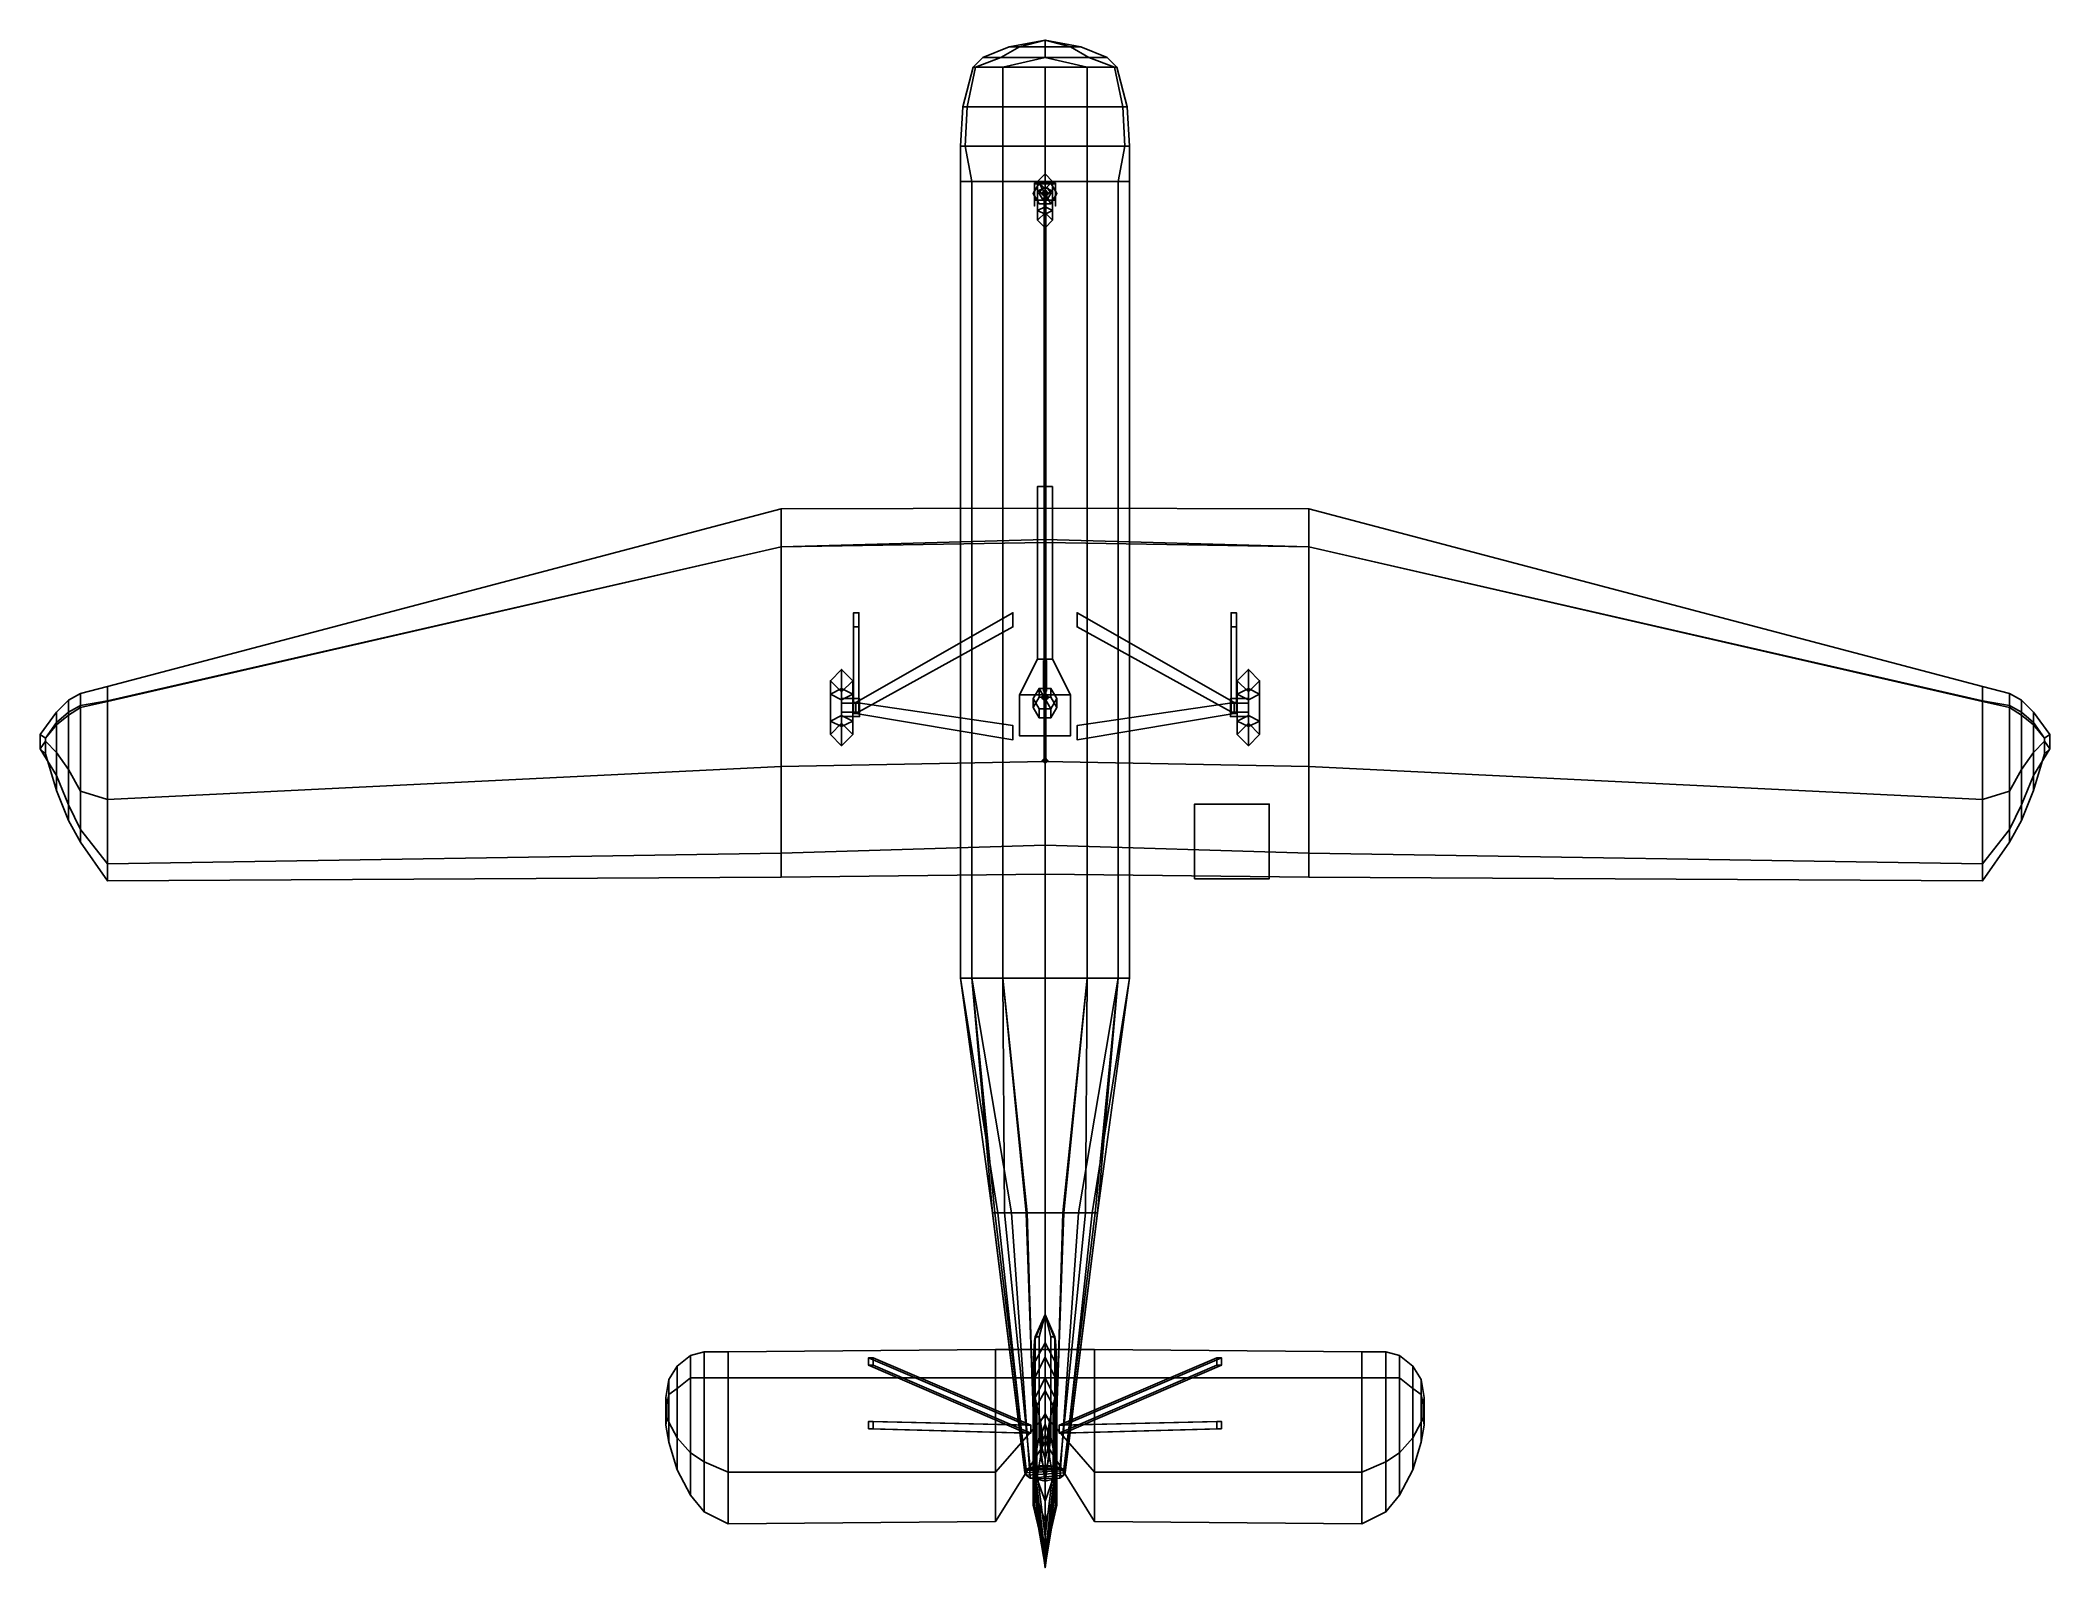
# Model space of a CAD drawing. Header units: millimetres. Extents: x -13.4 to 13.4, y -10.2 to 10.2.
import ezdxf

# ---------------------------------------------------------------- set-up
doc = ezdxf.new("R2010")
doc.units = ezdxf.units.MM
for name, color, linetype in [('wheels', 2, 'Continuous'), ('wing1', 5, 'Continuous'), ('wing2', 1, 'Continuous')]:
    doc.layers.add(name, color=color, linetype=linetype)

msp = doc.modelspace()

# ---------------------------------------------------------------- linework, layer by layer
for points in [[(0, 10.22, 1.79), (-0.48, 10.13, 1.83), (-0.339, 10.13, 1.9), (0, 10.22, 1.79)], [(0, 10.22, 1.79), (-0.339, 10.13, 1.67), (-0.48, 10.13, 1.83), (0, 10.22, 1.79)], [(0, 10.22, 1.79), (-0.339, 10.13, 1.9), (0, 10.13, 2.02), (0, 10.22, 1.79)], [(0, 10.22, 1.79), (0, 10.13, 1.56), (-0.339, 10.13, 1.67), (0, 10.22, 1.79)], [(0, 10.22, 1.79), (0, 10.13, 2.02), (0.339, 10.13, 1.9), (0, 10.22, 1.79)], [(0, 10.22, 1.79), (0.339, 10.13, 1.9), (0.48, 10.13, 1.83), (0, 10.22, 1.79)], [(0, 10.22, 1.79), (0.48, 10.13, 1.83), (0.339, 10.13, 1.67), (0, 10.22, 1.79)], [(0, 10.22, 1.79), (0.339, 10.13, 1.67), (0, 10.13, 1.56), (0, 10.22, 1.79)], [(-0.831, 9.99, 1.86), (-0.96, 9.86, 1.88), (-0.93, 9.86, 2.19), (-0.59, 9.99, 1.94)], [(-0.59, 9.99, 1.79), (-0.93, 9.86, 1.82), (-0.96, 9.86, 1.88), (-0.831, 9.99, 1.86)], [(-0.59, 9.99, 1.94), (-0.93, 9.86, 2.19), (-0.565, 9.86, 2.38), (0, 9.99, 2.21)], [(0, 9.99, 1.48), (-0.565, 9.86, 1.42), (-0.93, 9.86, 1.82), (-0.59, 9.99, 1.79)], [(-0.48, 10.13, 1.83), (-0.831, 9.99, 1.86), (-0.59, 9.99, 1.94), (-0.339, 10.13, 1.9)], [(-0.339, 10.13, 1.67), (-0.59, 9.99, 1.79), (-0.831, 9.99, 1.86), (-0.48, 10.13, 1.83)], [(-0.339, 10.13, 1.9), (-0.59, 9.99, 1.94), (0, 9.99, 2.21), (0, 10.13, 2.02)], [(0, 10.13, 1.56), (0, 9.99, 1.48), (-0.59, 9.99, 1.79), (-0.339, 10.13, 1.67)], [(-0.565, 9.86, 2.38), (0, 9.86, 2.42), (0.565, 9.86, 2.38), (0, 9.99, 2.21)], [(0.565, 9.86, 1.42), (0, 9.86, 1.4), (-0.565, 9.86, 1.42), (0, 9.99, 1.48)], [(0, 10.13, 2.02), (0, 9.99, 2.21), (0.588, 9.99, 1.94), (0.339, 10.13, 1.9)], [(0.339, 10.13, 1.67), (0.588, 9.99, 1.79), (0, 9.99, 1.48), (0, 10.13, 1.56)], [(0, 9.99, 2.21), (0.565, 9.86, 2.38), (0.93, 9.86, 2.19), (0.588, 9.99, 1.94)], [(0.588, 9.99, 1.79), (0.93, 9.86, 1.82), (0.565, 9.86, 1.42), (0, 9.99, 1.48)], [(0.339, 10.13, 1.9), (0.588, 9.99, 1.94), (0.831, 9.99, 1.86), (0.48, 10.13, 1.83)], [(0.48, 10.13, 1.83), (0.831, 9.99, 1.86), (0.588, 9.99, 1.79), (0.339, 10.13, 1.67)], [(0.588, 9.99, 1.94), (0.93, 9.86, 2.19), (0.96, 9.86, 1.88), (0.831, 9.99, 1.86)], [(0.831, 9.99, 1.86), (0.96, 9.86, 1.88), (0.93, 9.86, 1.82), (0.588, 9.99, 1.79)], [(-0.93, 9.86, 2.19), (-0.96, 9.86, 1.88), (-1.1, 9.33, 2.1), (-1.04, 9.33, 2.65)], [(-0.96, 9.86, 1.88), (-0.93, 9.86, 1.82), (-1.04, 9.33, 1.67), (-1.1, 9.33, 2.1)], [(-0.93, 9.86, 1.82), (-0.565, 9.86, 1.42), (-0.565, 9.33, 1.19), (-1.04, 9.33, 1.67)], [(-0.565, 9.86, 2.38), (-0.93, 9.86, 2.19), (-1.04, 9.33, 2.65), (-0.565, 9.33, 3.03)], [(-0.565, 9.86, 1.42), (0, 9.86, 1.4), (0, 9.33, 1.17), (-0.565, 9.33, 1.19)], [(0, 9.86, 2.42), (-0.565, 9.86, 2.38), (-0.565, 9.33, 3.03), (0, 9.33, 3.1)], [(0, 9.86, 1.4), (0.565, 9.86, 1.42), (0.565, 9.33, 1.19), (0, 9.33, 1.17)], [(0.565, 9.86, 2.38), (0, 9.86, 2.42), (0, 9.33, 3.1), (0.565, 9.33, 3.03)], [(0.565, 9.86, 1.42), (0.93, 9.86, 1.82), (1.04, 9.33, 1.67), (0.565, 9.33, 1.19)], [(0.93, 9.86, 2.19), (0.565, 9.86, 2.38), (0.565, 9.33, 3.03), (1.04, 9.33, 2.65)], [(0.96, 9.86, 1.88), (0.93, 9.86, 2.19), (1.04, 9.33, 2.65), (1.1, 9.33, 2.1)], [(0.93, 9.86, 1.82), (0.96, 9.86, 1.88), (1.1, 9.33, 2.1), (1.04, 9.33, 1.67)], [(-1.04, 9.33, 2.65), (-1.1, 9.33, 2.1), (-1.13, 8.8, 2.1), (-1.07, 8.8, 2.665)], [(-1.1, 9.33, 2.1), (-1.04, 9.33, 1.67), (-1.07, 8.8, 1.535), (-1.13, 8.8, 2.1)], [(-1.04, 9.33, 1.67), (-0.565, 9.33, 1.19), (-0.565, 8.8, 1.07), (-1.07, 8.8, 1.535)], [(-0.565, 9.33, 3.03), (-1.04, 9.33, 2.65), (-1.07, 8.8, 2.665), (-0.565, 8.8, 3.079)], [(-0.565, 9.33, 1.19), (0, 9.33, 1.17), (0, 8.8, 1), (-0.565, 8.8, 1.07)], [(0, 9.33, 3.1), (-0.565, 9.33, 3.03), (-0.565, 8.8, 3.079), (0, 8.8, 3.23)], [(0, 9.33, 1.17), (0.565, 9.33, 1.19), (0.565, 8.8, 1.07), (0, 8.8, 1)], [(0.565, 9.33, 3.03), (0, 9.33, 3.1), (0, 8.8, 3.23), (0.565, 8.8, 3.079)], [(0.565, 9.33, 1.19), (1.04, 9.33, 1.67), (1.07, 8.8, 1.535), (0.565, 8.8, 1.07)], [(1.04, 9.33, 2.65), (0.565, 9.33, 3.03), (0.565, 8.8, 3.079), (1.07, 8.8, 2.665)], [(1.1, 9.33, 2.1), (1.04, 9.33, 2.65), (1.07, 8.8, 2.665), (1.13, 8.8, 2.1)], [(1.04, 9.33, 1.67), (1.1, 9.33, 2.1), (1.13, 8.8, 2.1), (1.07, 8.8, 1.535)], [(-1.13, 8.8, 2.1), (-1.07, 8.8, 1.535), (-0.979, 8.33, 1.535), (-1.13, 8.33, 2.1)], [(-1.07, 8.8, 2.665), (-1.13, 8.8, 2.1), (-1.13, 8.33, 2.1), (-0.979, 8.33, 2.665)], [(-1.07, 8.8, 1.535), (-0.565, 8.8, 1.07), (-0.565, 8.33, 1.121), (-0.979, 8.33, 1.535)], [(-0.565, 8.8, 3.079), (-1.07, 8.8, 2.665), (-0.979, 8.33, 2.665), (-0.565, 8.33, 3.079)], [(-0.565, 8.8, 1.07), (0, 8.8, 1), (0, 8.33, 0.97), (-0.565, 8.33, 1.121)], [(0, 8.8, 3.23), (-0.565, 8.8, 3.079), (-0.565, 8.33, 3.079), (0, 8.33, 3.23)], [(0, 8.8, 1), (0.565, 8.8, 1.07), (0.565, 8.33, 1.121), (0, 8.33, 0.97)], [(0.565, 8.8, 3.079), (0, 8.8, 3.23), (0, 8.33, 3.23), (0.565, 8.33, 3.079)], [(0.565, 8.8, 1.07), (1.07, 8.8, 1.535), (0.979, 8.33, 1.535), (0.565, 8.33, 1.121)], [(1.07, 8.8, 2.665), (0.565, 8.8, 3.079), (0.565, 8.33, 3.079), (0.979, 8.33, 2.665)], [(1.07, 8.8, 1.535), (1.13, 8.8, 2.1), (1.13, 8.33, 2.1), (0.979, 8.33, 1.535)], [(1.13, 8.8, 2.1), (1.07, 8.8, 2.665), (0.979, 8.33, 2.665), (1.13, 8.33, 2.1)], [(-0.979, 8.33, 2.665), (-1.13, 8.33, 2.1), (-1.13, -2.33, 2.1), (-0.979, -2.33, 2.665)], [(-1.13, 8.33, 2.1), (-0.979, 8.33, 1.535), (-0.979, -2.33, 1.535), (-1.13, -2.33, 2.1)], [(-0.565, 8.33, 3.079), (-0.979, 8.33, 2.665), (-0.979, -2.33, 2.665), (-0.565, -2.33, 3.079)], [(-0.979, 8.33, 1.535), (-0.565, 8.33, 1.121), (-0.565, -2.33, 1.121), (-0.979, -2.33, 1.535)], [(0, 8.33, 3.23), (-0.565, 8.33, 3.079), (-0.565, -2.33, 3.079), (0, -2.33, 3.23)], [(-0.565, 8.33, 1.121), (0, 8.33, 0.97), (0, -2.33, 0.97), (-0.565, -2.33, 1.121)], [(-0.08, 8.309, 0.86), (-0.16, 8.17, 0.86), (-0.16, 8.17, 1.02), (-0.08, 8.309, 1)], [(-0.08, 8.309, 0.86), (0.08, 8.031, 0.86), (-0.08, 8.031, 0.86), (-0.16, 8.17, 0.86)], [(-0.16, 8.17, 0.86), (-0.08, 8.031, 0.86), (-0.08, 8.031, 1), (-0.16, 8.17, 1.02)], [(-0.14, 8.15, 0.201), (-0.14, 8.31, 0.57), (-0.14, 8.08, 0.57), (-0.14, 8, 0.201)], [(-0.14, 8.31, 0.57), (-0.14, 8.08, 0.57), (-0.14, 8.08, 0.72), (-0.14, 8.3, 0.72)], [(0.14, 8.3, 0.72), (0.14, 8.31, 0.57), (-0.14, 8.31, 0.57), (-0.14, 8.3, 0.72)], [(0.14, 8.31, 0.57), (0.14, 8.08, 0.57), (-0.14, 8.08, 0.57), (-0.14, 8.31, 0.57)], [(-0.14, 8.3, 0.72), (-0.14, 8.08, 0.72), (0.14, 8.08, 0.72), (0.14, 8.3, 0.72)], [(-0.14, 8.08, 0.72), (-0.14, 8.08, 0.57), (0.14, 8.08, 0.57), (0.14, 8.08, 0.72)], [(0.08, 8.309, 0.86), (-0.08, 8.309, 0.86), (-0.08, 8.309, 1), (0.08, 8.309, 1)], [(0.08, 8.309, 0.86), (0.16, 8.17, 0.86), (0.08, 8.031, 0.86), (-0.08, 8.309, 0.86)], [(-0.04, 8.239, 0.72), (-0.08, 8.17, 0.72), (-0.08, 8.17, 0.86), (-0.04, 8.239, 0.86)], [(-0.08, 8.17, 0.72), (-0.04, 8.101, 0.72), (-0.04, 8.101, 0.86), (-0.08, 8.17, 0.86)], [(0, 8.22, 3.21), (-0.05, 8.17, 3.21), (-0.03, 8.17, 3.75), (0, 8.2, 3.75)], [(-0.05, 8.17, 3.21), (0, 8.12, 3.21), (0, 8.14, 3.75), (-0.03, 8.17, 3.75)], [(0.04, 8.239, 0.72), (-0.04, 8.239, 0.72), (-0.04, 8.239, 0.86), (0.04, 8.239, 0.86)], [(-0.04, 8.101, 0.72), (0.04, 8.101, 0.72), (0.04, 8.101, 0.86), (-0.04, 8.101, 0.86)], [(0, 8.2, 3.75), (-0.03, 8.17, 3.75), (0, 8.14, 3.75), (0.03, 8.17, 3.75)], [(0, 8.17, 3.65), (-0.01, 8.17, 3.64), (-0.01, 0.58, 3.78), (0, 0.58, 3.79)], [(-0.01, 8.17, 3.64), (0, 8.17, 3.63), (0, 0.58, 3.77), (-0.01, 0.58, 3.78)], [(0.565, 8.33, 3.079), (0, 8.33, 3.23), (0, -2.33, 3.23), (0.565, -2.33, 3.079)], [(0, 8.33, 0.97), (0.565, 8.33, 1.121), (0.565, -2.33, 1.121), (0, -2.33, 0.97)], [(0.05, 8.17, 3.21), (0, 8.22, 3.21), (0, 8.2, 3.75), (0.03, 8.17, 3.75)], [(0, 8.12, 3.21), (0.05, 8.17, 3.21), (0.03, 8.17, 3.75), (0, 8.14, 3.75)], [(0.01, 8.17, 3.64), (0, 8.17, 3.65), (0, 0.58, 3.79), (0.01, 0.58, 3.78)], [(0, 8.17, 3.63), (0.01, 8.17, 3.64), (0.01, 0.58, 3.78), (0, 0.58, 3.77)], [(0.08, 8.17, 0.72), (0.04, 8.239, 0.72), (0.04, 8.239, 0.86), (0.08, 8.17, 0.86)], [(0.04, 8.101, 0.72), (0.08, 8.17, 0.72), (0.08, 8.17, 0.86), (0.04, 8.101, 0.86)], [(0.16, 8.17, 0.86), (0.08, 8.309, 0.86), (0.08, 8.309, 1), (0.16, 8.17, 1.02)], [(0.08, 8.031, 0.86), (0.16, 8.17, 0.86), (0.16, 8.17, 1.02), (0.08, 8.031, 1)], [(0.14, 8.15, 0.201), (0.14, 8.31, 0.57), (0.14, 8.08, 0.57), (0.14, 8, 0.201)], [(0.14, 8.08, 0.72), (0.14, 8.08, 0.57), (0.14, 8.31, 0.57), (0.14, 8.3, 0.72)], [(0.979, 8.33, 2.665), (0.565, 8.33, 3.079), (0.565, -2.33, 3.079), (0.979, -2.33, 2.665)], [(0.565, 8.33, 1.121), (0.979, 8.33, 1.535), (0.979, -2.33, 1.535), (0.565, -2.33, 1.121)], [(1.13, 8.33, 2.1), (0.979, 8.33, 2.665), (0.979, -2.33, 2.665), (1.13, -2.33, 2.1)], [(0.979, 8.33, 1.535), (1.13, 8.33, 2.1), (1.13, -2.33, 2.1), (0.979, -2.33, 1.535)], [(-0.08, 8.031, 0.86), (0.08, 8.031, 0.86), (0.08, 8.031, 1), (-0.08, 8.031, 1)], [(0.1, 4.25, 1.01), (0.1, 1.94, 0.32), (-0.1, 1.94, 0.32), (-0.1, 4.25, 1.01)], [(0.1, 1.94, 0.32), (0.34, 1.46, 0.32), (-0.34, 1.46, 0.32), (-0.1, 1.94, 0.32)], [(0, 1.53, 0.32), (-0.02, 1.51, 0.32), (-0.02, 1.92, 0.99), (0, 1.94, 0.99)], [(-0.02, 1.51, 0.32), (0, 1.49, 0.32), (0, 1.9, 0.99), (-0.02, 1.92, 0.99)], [(0.02, 1.51, 0.32), (0, 1.53, 0.32), (0, 1.94, 0.99), (0.02, 1.92, 0.99)], [(0, 1.49, 0.32), (0.02, 1.51, 0.32), (0.02, 1.92, 0.99), (0, 1.9, 0.99)], [(0.34, 1.46, 0.32), (0.34, 0.91, 0.32), (-0.34, 0.91, 0.32), (-0.34, 1.46, 0.32)], [(-0.08, 1.546, 0.544), (-0.16, 1.41, 0.52), (-0.16, 1.292, 1.19), (-0.08, 1.428, 1.214)], [(-0.08, 1.546, 0.544), (0.08, 1.274, 0.496), (-0.08, 1.274, 0.496), (-0.16, 1.41, 0.52)], [(-0.16, 1.41, 0.52), (-0.08, 1.274, 0.496), (-0.08, 1.155, 1.166), (-0.16, 1.292, 1.19)], [(0.08, 1.546, 0.544), (-0.08, 1.546, 0.544), (-0.08, 1.428, 1.214), (0.08, 1.428, 1.214)], [(0.08, 1.546, 0.544), (0.16, 1.41, 0.52), (0.08, 1.274, 0.496), (-0.08, 1.546, 0.544)], [(0, 1.48, 0.32), (-0.04, 1.44, 0.32), (-0.04, 1.41, 0.52), (0, 1.44, 0.53)], [(-0.04, 1.44, 0.32), (0, 1.4, 0.32), (0, 1.37, 0.52), (-0.04, 1.41, 0.52)], [(0.04, 1.44, 0.32), (0, 1.48, 0.32), (0, 1.44, 0.53), (0.04, 1.41, 0.52)], [(0, 1.4, 0.32), (0.04, 1.44, 0.32), (0.04, 1.41, 0.52), (0, 1.37, 0.52)], [(0.16, 1.41, 0.52), (0.08, 1.546, 0.544), (0.08, 1.428, 1.214), (0.16, 1.292, 1.19)], [(0.08, 1.274, 0.496), (0.16, 1.41, 0.52), (0.16, 1.292, 1.19), (0.08, 1.155, 1.166)], [(-0.08, 1.274, 0.496), (0.08, 1.274, 0.496), (0.08, 1.155, 1.166), (-0.08, 1.155, 1.166)], [(0, 0.62, 3.69), (-0.04, 0.58, 3.69), (-0.02, 0.58, 3.79), (0, 0.6, 3.79)], [(-0.04, 0.58, 3.69), (0, 0.54, 3.69), (0, 0.56, 3.79), (-0.02, 0.58, 3.79)], [(0, 0.6, 3.79), (-0.02, 0.58, 3.79), (0, 0.56, 3.79), (0.02, 0.58, 3.79)], [(0.04, 0.58, 3.69), (0, 0.62, 3.69), (0, 0.6, 3.79), (0.02, 0.58, 3.79)], [(0, 0.54, 3.69), (0.04, 0.58, 3.69), (0.02, 0.58, 3.79), (0, 0.56, 3.79)], [(3, 0, -4), (3, 0, -5), (2, 0, -5), (2, 0, -4)], [(3, 0, -5), (3, -1, -5), (2, -1, -5), (2, 0, -5)], [(2, 0, -5), (2, -1, -5), (2, -1, -4), (2, 0, -4)], [(2, 0, -4), (2, -1, -4), (3, -1, -4), (3, 0, -4)], [(3, -1, -4), (3, -1, -5), (3, 0, -5), (3, 0, -4)], [(2, -1, -4), (2, -1, -5), (3, -1, -5), (3, -1, -4)], [(-0.979, -2.33, 2.665), (-1.13, -2.33, 2.1), (-0.7, -5.47, 2.02), (-0.7, -5.47, 2.6)], [(-1.13, -2.33, 2.1), (-1.13, -2.33, 2.1), (-0.63, -5.47, 1.78), (-0.7, -5.47, 2.02)], [(-1.13, -2.33, 2.1), (-0.979, -2.33, 1.535), (-0.45, -5.47, 1.54), (-0.63, -5.47, 1.78)], [(-0.979, -2.33, 1.535), (-0.565, -2.33, 1.121), (-0.24, -5.47, 1.43), (-0.45, -5.47, 1.54)], [(-0.979, -2.33, 2.665), (-0.979, -2.33, 2.665), (-0.7, -5.47, 2.6), (-0.67, -5.47, 2.75)], [(-0.565, -2.33, 3.079), (-0.979, -2.33, 2.665), (-0.67, -5.47, 2.75), (-0.54, -5.47, 3)], [(0, -5.47, 1.38), (-0.24, -5.47, 1.43), (-0.565, -2.33, 1.121), (0, -2.33, 0.97)], [(0, -2.33, 3.23), (-0.565, -2.33, 3.079), (-0.25, -5.47, 3.19), (0, -5.47, 3.23)], [(-0.565, -2.33, 3.079), (-0.565, -2.33, 3.079), (-0.54, -5.47, 3), (-0.25, -5.47, 3.19)], [(0, -2.33, 0.97), (0.565, -2.33, 1.121), (0.24, -5.47, 1.43), (0, -5.47, 1.38)], [(0, -5.47, 3.23), (0.25, -5.47, 3.19), (0.565, -2.33, 3.079), (0, -2.33, 3.23)], [(0.45, -5.47, 1.54), (0.24, -5.47, 1.43), (0.565, -2.33, 1.121), (0.979, -2.33, 1.535)], [(0.25, -5.47, 3.19), (0.54, -5.47, 3), (0.565, -2.33, 3.079)], [(0.63, -5.47, 1.78), (0.45, -5.47, 1.54), (0.979, -2.33, 1.535), (1.13, -2.33, 2.1)], [(0.54, -5.47, 3), (0.67, -5.47, 2.75), (0.979, -2.33, 2.665), (0.565, -2.33, 3.079)], [(0.7, -5.47, 2.02), (0.63, -5.47, 1.78), (1.13, -2.33, 2.1)], [(0.67, -5.47, 2.75), (0.7, -5.47, 2.6), (0.979, -2.33, 2.665)], [(0.7, -5.47, 2.6), (0.7, -5.47, 2.02), (1.13, -2.33, 2.1), (0.979, -2.33, 2.665)], [(-0.7, -5.47, 2.6), (-0.7, -5.47, 2.02), (-0.27, -8.95, 2.6), (-0.27, -8.92, 2.78)], [(-0.7, -5.47, 2.02), (-0.63, -5.47, 1.78), (-0.25, -8.98, 2.35), (-0.27, -8.95, 2.6)], [(-0.67, -5.47, 2.75), (-0.7, -5.47, 2.6), (-0.27, -8.92, 2.78), (-0.25, -8.9, 2.96)], [(-0.54, -5.47, 3), (-0.67, -5.47, 2.75), (-0.25, -8.9, 2.96), (-0.2, -8.88, 3.09)], [(-0.63, -5.47, 1.78), (-0.45, -5.47, 1.54), (-0.2, -9.02, 2.11), (-0.25, -8.98, 2.35)], [(-0.25, -5.47, 3.19), (-0.54, -5.47, 3), (-0.2, -8.88, 3.09), (-0.13, -8.86, 3.19)], [(-0.45, -5.47, 1.54), (-0.24, -5.47, 1.43), (-0.13, -9.03, 2.02), (-0.2, -9.02, 2.11)], [(0, -5.47, 3.23), (-0.25, -5.47, 3.19), (-0.13, -8.86, 3.19), (0, -8.85, 3.23)], [(0, -9.06, 1.9), (-0.13, -9.03, 2.02), (-0.24, -5.47, 1.43), (0, -5.47, 1.38)], [(0, -8.85, 3.23), (0.13, -8.86, 3.19), (0.25, -5.47, 3.19), (0, -5.47, 3.23)], [(0, -5.47, 1.38), (0.24, -5.47, 1.43), (0.13, -9.03, 2.02), (0, -9.06, 1.9)], [(0.13, -8.86, 3.19), (0.2, -8.88, 3.09), (0.54, -5.47, 3), (0.25, -5.47, 3.19)], [(0.2, -9.02, 2.11), (0.13, -9.03, 2.02), (0.24, -5.47, 1.43), (0.45, -5.47, 1.54)], [(0.2, -8.88, 3.09), (0.25, -8.9, 2.96), (0.67, -5.47, 2.75), (0.54, -5.47, 3)], [(0.25, -8.98, 2.35), (0.2, -9.02, 2.11), (0.45, -5.47, 1.54), (0.63, -5.47, 1.78)], [(0.25, -8.9, 2.96), (0.27, -8.92, 2.78), (0.7, -5.47, 2.6), (0.67, -5.47, 2.75)], [(0.27, -8.95, 2.6), (0.25, -8.98, 2.35), (0.63, -5.47, 1.78), (0.7, -5.47, 2.02)], [(0.27, -8.92, 2.78), (0.27, -8.95, 2.6), (0.7, -5.47, 2.02), (0.7, -5.47, 2.6)], [(0, -7.21, 4.23), (0, -6.83, 3.23), (-0.14, -7.18, 3.23), (-0.16, -7.51, 4.23)], [(0, -6.83, 3.23), (0, -6.83, 2.84), (-0.13, -7.13, 2.84), (-0.14, -7.18, 3.23)], [(0, -6.83, 2.84), (0, -6.83, 2.6), (-0.13, -7.13, 2.6), (-0.13, -7.13, 2.84)], [(0, -6.83, 2.6), (0, -6.83, 2.32), (-0.13, -7.13, 2.32), (-0.13, -7.13, 2.6)], [(0, -6.83, 2.32), (0, -6.83, 2.13), (-0.13, -7.13, 2.13), (-0.13, -7.13, 2.32)], [(0, -6.83, 2.13), (0, -6.83, 1.94), (-0.08, -7.13, 1.97), (-0.13, -7.13, 2.13)], [(0, -6.83, 1.94), (0, -9.08, 1.94), (-0.08, -8.47, 1.97), (-0.08, -7.13, 1.97)], [(0.13, -7.13, 2.6), (0.13, -7.13, 2.32), (0, -6.83, 2.32), (0, -6.83, 2.6)], [(0.08, -7.13, 1.97), (0.08, -8.47, 1.97), (0, -9.08, 1.94), (0, -6.83, 1.94)], [(0.13, -7.13, 2.13), (0.08, -7.13, 1.97), (0, -6.83, 1.94), (0, -6.83, 2.13)], [(0.13, -7.13, 2.32), (0.13, -7.13, 2.13), (0, -6.83, 2.13), (0, -6.83, 2.32)], [(0.16, -7.51, 4.23), (0.14, -7.18, 3.23), (0, -6.83, 3.23), (0, -7.21, 4.23)], [(0.14, -7.18, 3.23), (0.13, -7.13, 2.84), (0, -6.83, 2.84), (0, -6.83, 3.23)], [(0.13, -7.13, 2.84), (0.13, -7.13, 2.6), (0, -6.83, 2.6), (0, -6.83, 2.84)], [(-0.14, -7.18, 3.23), (-0.14, -9.37, 3.23), (-0.16, -9.38, 4.23), (-0.16, -7.51, 4.23)], [(0, -7.4, 4.75), (0, -7.21, 4.23), (-0.16, -7.51, 4.23), (-0.15, -7.7, 4.75)], [(-0.13, -7.13, 2.84), (-0.13, -9.24, 2.84), (-0.14, -9.37, 3.23), (-0.14, -7.18, 3.23)], [(-0.13, -7.13, 2.6), (-0.13, -9.1, 2.6), (-0.13, -9.24, 2.84), (-0.13, -7.13, 2.84)], [(-0.13, -7.13, 2.32), (-0.13, -8.93, 2.32), (-0.13, -9.1, 2.6), (-0.13, -7.13, 2.6)], [(-0.13, -7.13, 2.13), (-0.13, -8.74, 2.13), (-0.13, -8.93, 2.32), (-0.13, -7.13, 2.32)], [(-0.08, -7.13, 1.97), (-0.08, -8.47, 1.97), (-0.13, -8.74, 2.13), (-0.13, -7.13, 2.13)], [(0.15, -7.7, 4.75), (0.16, -7.51, 4.23), (0, -7.21, 4.23), (0, -7.4, 4.75)], [(0.13, -8.74, 2.13), (0.08, -8.47, 1.97), (0.08, -7.13, 1.97), (0.13, -7.13, 2.13)], [(0.13, -9.1, 2.6), (0.13, -8.93, 2.32), (0.13, -7.13, 2.32), (0.13, -7.13, 2.6)], [(0.13, -8.93, 2.32), (0.13, -8.74, 2.13), (0.13, -7.13, 2.13), (0.13, -7.13, 2.32)], [(0.14, -9.37, 3.23), (0.13, -9.24, 2.84), (0.13, -7.13, 2.84), (0.14, -7.18, 3.23)], [(0.13, -9.24, 2.84), (0.13, -9.1, 2.6), (0.13, -7.13, 2.6), (0.13, -7.13, 2.84)], [(0.16, -9.38, 4.23), (0.14, -9.37, 3.23), (0.14, -7.18, 3.23), (0.16, -7.51, 4.23)], [(-0.16, -7.51, 4.23), (-0.16, -9.38, 4.23), (-0.15, -9.35, 4.75), (-0.15, -7.7, 4.75)], [(0, -7.68, 5.48), (0, -7.4, 4.75), (-0.15, -7.7, 4.75), (-0.13, -7.94, 5.48)], [(0.13, -7.94, 5.48), (0.15, -7.7, 4.75), (0, -7.4, 4.75), (0, -7.68, 5.48)], [(0.15, -9.35, 4.75), (0.16, -9.38, 4.23), (0.16, -7.51, 4.23), (0.15, -7.7, 4.75)], [(-0.15, -7.7, 4.75), (-0.15, -9.35, 4.75), (-0.13, -9.22, 5.48), (-0.13, -7.94, 5.48)], [(0, -7.85, 5.9), (0, -7.68, 5.48), (-0.13, -7.94, 5.48), (-0.11, -8.05, 5.9)], [(0.11, -8.05, 5.9), (0.13, -7.94, 5.48), (0, -7.68, 5.48), (0, -7.85, 5.9)], [(0.13, -9.22, 5.48), (0.15, -9.35, 4.75), (0.15, -7.7, 4.75), (0.13, -7.94, 5.48)], [(-0.13, -7.94, 5.48), (-0.13, -9.22, 5.48), (-0.11, -9.02, 5.9), (-0.11, -8.05, 5.9)], [(0, -8.16, 6.32), (0, -7.85, 5.9), (-0.11, -8.05, 5.9), (-0.06, -8.26, 6.32)], [(-0.11, -8.05, 5.9), (-0.11, -9.02, 5.9), (-0.06, -8.74, 6.32), (-0.06, -8.26, 6.32)], [(0.06, -8.26, 6.32), (0.11, -8.05, 5.9), (0, -7.85, 5.9), (0, -8.16, 6.32)], [(0.06, -8.74, 6.32), (0.11, -9.02, 5.9), (0.11, -8.05, 5.9), (0.06, -8.26, 6.32)], [(0.11, -9.02, 5.9), (0.13, -9.22, 5.48), (0.13, -7.94, 5.48), (0.11, -8.05, 5.9)], [(0, -8.3, 6.42), (0, -8.16, 6.32), (-0.06, -8.26, 6.32), (-0.04, -8.4, 6.42)], [(-0.06, -8.26, 6.32), (-0.06, -8.74, 6.32), (-0.04, -8.63, 6.42), (-0.04, -8.4, 6.42)], [(0, -8.45, 6.45), (0, -8.3, 6.42), (-0.04, -8.4, 6.42), (-0.03, -8.5, 6.45)], [(0.04, -8.4, 6.42), (0.06, -8.26, 6.32), (0, -8.16, 6.32), (0, -8.3, 6.42)], [(0.03, -8.5, 6.45), (0.04, -8.4, 6.42), (0, -8.3, 6.42), (0, -8.45, 6.45)], [(0.04, -8.63, 6.42), (0.06, -8.74, 6.32), (0.06, -8.26, 6.32), (0.04, -8.4, 6.42)], [(-0.13, -8.74, 2.13), (-0.08, -8.47, 1.97), (0, -9.08, 1.94), (0, -9.8, 2.13)], [(-0.04, -8.4, 6.42), (-0.04, -8.63, 6.42), (-0.03, -8.53, 6.45), (-0.03, -8.5, 6.45)], [(-0.03, -8.53, 6.45), (-0.04, -8.63, 6.42), (0, -8.76, 6.42), (0, -8.56, 6.45)], [(-0.03, -8.5, 6.45), (-0.03, -8.53, 6.45), (0, -8.56, 6.45), (0, -8.45, 6.45)], [(0, -8.45, 6.45), (0, -8.56, 6.45), (0.03, -8.53, 6.45), (0.03, -8.5, 6.45)], [(0, -9.8, 2.13), (0, -9.08, 1.94), (0.08, -8.47, 1.97), (0.13, -8.74, 2.13)], [(0, -8.56, 6.45), (0, -8.76, 6.42), (0.04, -8.63, 6.42), (0.03, -8.53, 6.45)], [(0.03, -8.53, 6.45), (0.04, -8.63, 6.42), (0.04, -8.4, 6.42), (0.03, -8.5, 6.45)], [(0.13, -8.86, 3.19), (-0.2, -8.88, 3.09), (-0.25, -8.9, 2.96), (0.2, -8.88, 3.09)], [(0, -8.85, 3.23), (-0.13, -8.86, 3.19), (-0.2, -8.88, 3.09), (0.13, -8.86, 3.19)], [(-0.13, -8.93, 2.32), (-0.13, -8.74, 2.13), (0, -9.8, 2.13), (0, -10.04, 2.32)], [(-0.06, -8.74, 6.32), (-0.11, -9.02, 5.9), (0, -9.33, 5.9), (0, -8.93, 6.32)], [(-0.04, -8.63, 6.42), (-0.06, -8.74, 6.32), (0, -8.93, 6.32), (0, -8.76, 6.42)], [(0, -8.76, 6.42), (0, -8.93, 6.32), (0.06, -8.74, 6.32), (0.04, -8.63, 6.42)], [(0, -10.04, 2.32), (0, -9.8, 2.13), (0.13, -8.74, 2.13), (0.13, -8.93, 2.32)], [(0, -8.93, 6.32), (0, -9.33, 5.9), (0.11, -9.02, 5.9), (0.06, -8.74, 6.32)], [(0.2, -8.88, 3.09), (-0.25, -8.9, 2.96), (-0.27, -8.92, 2.78), (0.25, -8.9, 2.96)], [(0.25, -8.9, 2.96), (-0.27, -8.92, 2.78), (-0.27, -8.95, 2.6), (0.27, -8.92, 2.78)], [(0.27, -8.92, 2.78), (-0.27, -8.95, 2.6), (-0.25, -8.98, 2.35), (0.27, -8.95, 2.6)], [(0.27, -8.95, 2.6), (-0.25, -8.98, 2.35), (-0.2, -9.02, 2.11), (0.25, -8.98, 2.35)], [(0.25, -8.98, 2.35), (-0.2, -9.02, 2.11), (-0.13, -9.03, 2.02), (0.2, -9.02, 2.11)], [(-0.13, -9.1, 2.6), (-0.13, -8.93, 2.32), (0, -10.04, 2.32), (0, -10.17, 2.6)], [(0.2, -9.02, 2.11), (-0.13, -9.03, 2.02), (0, -9.06, 1.9), (0.13, -9.03, 2.02)], [(-0.11, -9.02, 5.9), (-0.13, -9.22, 5.48), (0, -9.6, 5.48), (0, -9.33, 5.9)], [(-0.13, -9.24, 2.84), (-0.13, -9.1, 2.6), (0, -10.17, 2.6), (0, -10.22, 2.84)], [(0, -10.17, 2.6), (0, -10.04, 2.32), (0.13, -8.93, 2.32), (0.13, -9.1, 2.6)], [(0, -9.33, 5.9), (0, -9.6, 5.48), (0.13, -9.22, 5.48), (0.11, -9.02, 5.9)], [(0, -10.22, 2.84), (0, -10.17, 2.6), (0.13, -9.1, 2.6), (0.13, -9.24, 2.84)], [(-0.15, -9.35, 4.75), (-0.16, -9.38, 4.23), (0, -10.06, 4.23), (0, -9.92, 4.75)], [(-0.16, -9.38, 4.23), (-0.14, -9.37, 3.23), (0, -10.2, 3.23), (0, -10.06, 4.23)], [(-0.13, -9.22, 5.48), (-0.15, -9.35, 4.75), (0, -9.92, 4.75), (0, -9.6, 5.48)], [(-0.14, -9.37, 3.23), (-0.13, -9.24, 2.84), (0, -10.22, 2.84), (0, -10.2, 3.23)], [(0, -9.6, 5.48), (0, -9.92, 4.75), (0.15, -9.35, 4.75), (0.13, -9.22, 5.48)], [(0, -10.2, 3.23), (0, -10.22, 2.84), (0.13, -9.24, 2.84), (0.14, -9.37, 3.23)], [(0, -9.92, 4.75), (0, -10.06, 4.23), (0.16, -9.38, 4.23), (0.15, -9.35, 4.75)], [(0, -10.06, 4.23), (0, -10.2, 3.23), (0.14, -9.37, 3.23), (0.16, -9.38, 4.23)]]:
    msp.add_3dface(points)
at = {"layer": 'wheels'}
for points in [[(0, 8.25, -0.082), (-0.1, 8.2, 0.005), (-0.1, 8.33, 0.23), (0, 8.43, 0.23)], [(0, 8.43, 0.23), (-0.1, 8.33, 0.23), (-0.1, 8.2, 0.455), (0, 8.25, 0.542)], [(0.1, 8.2, 0.005), (0, 8.25, -0.082), (0, 8.43, 0.23), (0.1, 8.33, 0.23)], [(0.1, 8.33, 0.23), (0, 8.43, 0.23), (0, 8.25, 0.542), (0.1, 8.2, 0.455)], [(-0.1, 8.2, 0.005), (0, 8.15, 0.091), (0, 8.23, 0.23), (-0.1, 8.33, 0.23)], [(-0.1, 8.33, 0.23), (0, 8.23, 0.23), (0, 8.15, 0.369), (-0.1, 8.2, 0.455)], [(0, 7.89, -0.082), (-0.1, 7.94, 0.005), (-0.1, 8.2, 0.005), (0, 8.25, -0.082)], [(0, 8.25, 0.542), (-0.1, 8.2, 0.455), (-0.1, 7.94, 0.455), (0, 7.89, 0.542)], [(-0.1, 7.94, 0.005), (0, 7.99, 0.091), (0, 8.15, 0.091), (-0.1, 8.2, 0.005)], [(-0.1, 8.2, 0.455), (0, 8.15, 0.369), (0, 7.99, 0.369), (-0.1, 7.94, 0.455)], [(0, 8.15, 0.091), (0.1, 8.2, 0.005), (0.1, 8.33, 0.23), (0, 8.23, 0.23)], [(0, 8.23, 0.23), (0.1, 8.33, 0.23), (0.1, 8.2, 0.455), (0, 8.15, 0.369)], [(0.1, 7.94, 0.005), (0, 7.89, -0.082), (0, 8.25, -0.082), (0.1, 8.2, 0.005)], [(0.1, 8.2, 0.455), (0, 8.25, 0.542), (0, 7.89, 0.542), (0.1, 7.94, 0.455)], [(0, 8.23, 0.23), (0, 8.15, 0.369), (0, 7.99, 0.369), (0, 7.91, 0.23)], [(0, 8.15, 0.091), (0, 8.23, 0.23), (0, 7.91, 0.23), (0, 7.99, 0.091)], [(0, 7.99, 0.091), (0.1, 7.94, 0.005), (0.1, 8.2, 0.005), (0, 8.15, 0.091)], [(0, 8.15, 0.369), (0.1, 8.2, 0.455), (0.1, 7.94, 0.455), (0, 7.99, 0.369)], [(-0.1, 7.81, 0.23), (0, 7.91, 0.23), (0, 7.99, 0.091), (-0.1, 7.94, 0.005)], [(-0.1, 7.94, 0.455), (0, 7.99, 0.369), (0, 7.91, 0.23), (-0.1, 7.81, 0.23)], [(0, 7.71, 0.23), (-0.1, 7.81, 0.23), (-0.1, 7.94, 0.005), (0, 7.89, -0.082)], [(0, 7.89, 0.542), (-0.1, 7.94, 0.455), (-0.1, 7.81, 0.23), (0, 7.71, 0.23)], [(0, 7.91, 0.23), (0.1, 7.81, 0.23), (0.1, 7.94, 0.005), (0, 7.99, 0.091)], [(0, 7.99, 0.369), (0.1, 7.94, 0.455), (0.1, 7.81, 0.23), (0, 7.91, 0.23)], [(0.1, 7.81, 0.23), (0, 7.71, 0.23), (0, 7.89, -0.082), (0.1, 7.94, 0.005)], [(0.1, 7.94, 0.455), (0, 7.89, 0.542), (0, 7.71, 0.23), (0.1, 7.81, 0.23)], [(-2.72, 1.545, 0.008), (-2.87, 1.47, 0.138), (-2.87, 1.65, 0.45), (-2.72, 1.8, 0.45)], [(-2.72, 1.8, 0.45), (-2.87, 1.65, 0.45), (-2.87, 1.47, 0.762), (-2.72, 1.545, 0.892)], [(-2.87, 1.47, 0.138), (-2.72, 1.395, 0.268), (-2.72, 1.5, 0.45), (-2.87, 1.65, 0.45)], [(-2.87, 1.65, 0.45), (-2.72, 1.5, 0.45), (-2.72, 1.395, 0.632), (-2.87, 1.47, 0.762)], [(-2.57, 1.47, 0.138), (-2.72, 1.545, 0.008), (-2.72, 1.8, 0.45), (-2.57, 1.65, 0.45)], [(-2.57, 1.65, 0.45), (-2.72, 1.8, 0.45), (-2.72, 1.545, 0.892), (-2.57, 1.47, 0.762)], [(-2.72, 1.395, 0.268), (-2.57, 1.47, 0.138), (-2.57, 1.65, 0.45), (-2.72, 1.5, 0.45)], [(-2.72, 1.5, 0.45), (-2.57, 1.65, 0.45), (-2.57, 1.47, 0.762), (-2.72, 1.395, 0.632)], [(2.72, 1.545, 0.008), (2.57, 1.47, 0.138), (2.57, 1.65, 0.45), (2.72, 1.8, 0.45)], [(2.72, 1.8, 0.45), (2.57, 1.65, 0.45), (2.57, 1.47, 0.762), (2.72, 1.545, 0.892)], [(2.57, 1.65, 0.45), (2.72, 1.5, 0.45), (2.72, 1.395, 0.632), (2.57, 1.47, 0.762)], [(2.57, 1.47, 0.138), (2.72, 1.395, 0.268), (2.72, 1.5, 0.45), (2.57, 1.65, 0.45)], [(2.87, 1.47, 0.138), (2.72, 1.545, 0.008), (2.72, 1.8, 0.45), (2.87, 1.65, 0.45)], [(2.87, 1.65, 0.45), (2.72, 1.8, 0.45), (2.72, 1.545, 0.892), (2.87, 1.47, 0.762)], [(2.72, 1.5, 0.45), (2.87, 1.65, 0.45), (2.87, 1.47, 0.762), (2.72, 1.395, 0.632)], [(2.72, 1.395, 0.268), (2.87, 1.47, 0.138), (2.87, 1.65, 0.45), (2.72, 1.5, 0.45)], [(-2.72, 1.035, 0.008), (-2.87, 1.11, 0.138), (-2.87, 1.47, 0.138), (-2.72, 1.545, 0.008)], [(-2.72, 1.545, 0.892), (-2.87, 1.47, 0.762), (-2.87, 1.11, 0.762), (-2.72, 1.035, 0.892)], [(-2.87, 1.11, 0.138), (-2.72, 1.185, 0.268), (-2.72, 1.395, 0.268), (-2.87, 1.47, 0.138)], [(-2.87, 1.47, 0.762), (-2.72, 1.395, 0.632), (-2.72, 1.185, 0.632), (-2.87, 1.11, 0.762)], [(-2.57, 1.11, 0.138), (-2.72, 1.035, 0.008), (-2.72, 1.545, 0.008), (-2.57, 1.47, 0.138)], [(-2.57, 1.47, 0.762), (-2.72, 1.545, 0.892), (-2.72, 1.035, 0.892), (-2.57, 1.11, 0.762)], [(-2.72, 1.5, 0.45), (-2.72, 1.395, 0.632), (-2.72, 1.185, 0.632), (-2.72, 1.08, 0.45)], [(-2.72, 1.395, 0.268), (-2.72, 1.5, 0.45), (-2.72, 1.08, 0.45), (-2.72, 1.185, 0.268)], [(-2.72, 1.185, 0.268), (-2.57, 1.11, 0.138), (-2.57, 1.47, 0.138), (-2.72, 1.395, 0.268)], [(-2.72, 1.395, 0.632), (-2.57, 1.47, 0.762), (-2.57, 1.11, 0.762), (-2.72, 1.185, 0.632)], [(2.72, 1.035, 0.008), (2.57, 1.11, 0.138), (2.57, 1.47, 0.138), (2.72, 1.545, 0.008)], [(2.72, 1.545, 0.892), (2.57, 1.47, 0.762), (2.57, 1.11, 0.762), (2.72, 1.035, 0.892)], [(2.57, 1.47, 0.762), (2.72, 1.395, 0.632), (2.72, 1.185, 0.632), (2.57, 1.11, 0.762)], [(2.57, 1.11, 0.138), (2.72, 1.185, 0.268), (2.72, 1.395, 0.268), (2.57, 1.47, 0.138)], [(2.87, 1.11, 0.138), (2.72, 1.035, 0.008), (2.72, 1.545, 0.008), (2.87, 1.47, 0.138)], [(2.87, 1.47, 0.762), (2.72, 1.545, 0.892), (2.72, 1.035, 0.892), (2.87, 1.11, 0.762)], [(2.72, 1.395, 0.268), (2.72, 1.5, 0.45), (2.72, 1.08, 0.45), (2.72, 1.185, 0.268)], [(2.72, 1.5, 0.45), (2.72, 1.395, 0.632), (2.72, 1.185, 0.632), (2.72, 1.08, 0.45)], [(2.72, 1.395, 0.632), (2.87, 1.47, 0.762), (2.87, 1.11, 0.762), (2.72, 1.185, 0.632)], [(2.72, 1.185, 0.268), (2.87, 1.11, 0.138), (2.87, 1.47, 0.138), (2.72, 1.395, 0.268)], [(-2.87, 0.93, 0.45), (-2.72, 1.08, 0.45), (-2.72, 1.185, 0.268), (-2.87, 1.11, 0.138)], [(-2.87, 1.11, 0.762), (-2.72, 1.185, 0.632), (-2.72, 1.08, 0.45), (-2.87, 0.93, 0.45)], [(-2.72, 0.78, 0.45), (-2.87, 0.93, 0.45), (-2.87, 1.11, 0.138), (-2.72, 1.035, 0.008)], [(-2.72, 1.035, 0.892), (-2.87, 1.11, 0.762), (-2.87, 0.93, 0.45), (-2.72, 0.78, 0.45)], [(-2.72, 1.08, 0.45), (-2.57, 0.93, 0.45), (-2.57, 1.11, 0.138), (-2.72, 1.185, 0.268)], [(-2.72, 1.185, 0.632), (-2.57, 1.11, 0.762), (-2.57, 0.93, 0.45), (-2.72, 1.08, 0.45)], [(-2.57, 0.93, 0.45), (-2.72, 0.78, 0.45), (-2.72, 1.035, 0.008), (-2.57, 1.11, 0.138)], [(-2.57, 1.11, 0.762), (-2.72, 1.035, 0.892), (-2.72, 0.78, 0.45), (-2.57, 0.93, 0.45)], [(2.57, 1.11, 0.762), (2.72, 1.185, 0.632), (2.72, 1.08, 0.45), (2.57, 0.93, 0.45)], [(2.57, 0.93, 0.45), (2.72, 1.08, 0.45), (2.72, 1.185, 0.268), (2.57, 1.11, 0.138)], [(2.72, 0.78, 0.45), (2.57, 0.93, 0.45), (2.57, 1.11, 0.138), (2.72, 1.035, 0.008)], [(2.72, 1.035, 0.892), (2.57, 1.11, 0.762), (2.57, 0.93, 0.45), (2.72, 0.78, 0.45)], [(2.72, 1.185, 0.632), (2.87, 1.11, 0.762), (2.87, 0.93, 0.45), (2.72, 1.08, 0.45)], [(2.72, 1.08, 0.45), (2.87, 0.93, 0.45), (2.87, 1.11, 0.138), (2.72, 1.185, 0.268)], [(2.87, 0.93, 0.45), (2.72, 0.78, 0.45), (2.72, 1.035, 0.008), (2.87, 1.11, 0.138)], [(2.87, 1.11, 0.762), (2.72, 1.035, 0.892), (2.72, 0.78, 0.45), (2.87, 0.93, 0.45)]]:
    msp.add_3dface(points, dxfattribs=at)
at = {"layer": 'wing1'}
for points in [[(-12.54, 1.38, 3.71), (-3.53, 3.44, 3.7), (-3.53, 3.95, 2.97), (-12.54, 1.57, 3.34)], [(-12.54, 1.57, 3.34), (-3.53, 3.95, 2.97), (-3.53, 3.44, 2.73), (-12.54, 1.37, 3.17)], [(-3.53, 3.44, 3.7), (0, 3.54, 3.7), (0, 3.96, 2.97), (-3.53, 3.95, 2.97)], [(-3.53, 3.95, 2.97), (0, 3.96, 2.97), (0, 3.5, 2.73), (-3.53, 3.44, 2.73)], [(-3.53, 0.5, 3.7), (0, 0.57, 3.7), (0, 3.54, 3.7), (-3.53, 3.44, 3.7)], [(0, 3.5, 2.73), (0, -0.94, 2.73), (-3.53, -0.98, 2.73), (-3.53, 3.44, 2.73)], [(-12.54, 0.06, 3.71), (-3.53, 0.5, 3.7), (-3.53, 3.44, 3.7), (-12.54, 1.38, 3.71)], [(-3.53, 3.44, 2.73), (-3.53, -0.98, 2.73), (-12.54, -1.03, 3.17), (-12.54, 1.37, 3.17)], [(-2.49, 2.56, 2.8), (-2.49, 1.36, 0.4), (-2.56, 1.36, 0.4), (-2.56, 2.56, 2.8)], [(-2.56, 2.56, 2.8), (-2.56, 1.36, 0.4), (-2.56, 1.21, 0.4), (-2.56, 2.37, 2.8)], [(-0.43, 2.56, 1.17), (-2.53, 1.36, 0.5), (-2.53, 1.21, 0.5), (-0.43, 2.37, 1.17)], [(-2.53, 1.21, 0.4), (-2.53, 1.36, 0.4), (-0.43, 2.56, 1.07), (-0.43, 2.37, 1.07)], [(-0.43, 2.56, 1.07), (-2.53, 1.36, 0.4), (-2.53, 1.36, 0.5), (-0.43, 2.56, 1.17)], [(-2.49, 1.21, 0.4), (-2.49, 1.36, 0.4), (-2.49, 2.56, 2.8), (-2.49, 2.37, 2.8)], [(-2.56, 2.37, 2.8), (-2.56, 1.21, 0.4), (-2.49, 1.21, 0.4), (-2.49, 2.37, 2.8)], [(-0.43, 2.37, 1.17), (-2.53, 1.21, 0.5), (-2.53, 1.21, 0.4), (-0.43, 2.37, 1.07)], [(-13.22, 1.09, 3.61), (-13.06, 1.23, 3.65), (-13.06, 1.39, 3.4), (-13.22, 1.23, 3.44)], [(-13.22, 1.23, 3.44), (-13.06, 1.39, 3.4), (-13.06, 1.19, 3.25), (-13.22, 1.06, 3.3)], [(-13.06, 1.23, 3.65), (-12.9, 1.32, 3.68), (-12.9, 1.48, 3.37), (-13.06, 1.39, 3.4)], [(-13.06, 1.39, 3.4), (-12.9, 1.48, 3.37), (-12.9, 1.29, 3.21), (-13.06, 1.19, 3.25)], [(-12.9, 1.32, 3.68), (-12.54, 1.38, 3.71), (-12.54, 1.57, 3.34), (-12.9, 1.48, 3.37)], [(-12.9, 1.48, 3.37), (-12.54, 1.57, 3.34), (-12.54, 1.37, 3.17), (-12.9, 1.29, 3.21)], [(-12.9, 0.17, 3.68), (-12.54, 0.06, 3.71), (-12.54, 1.38, 3.71), (-12.9, 1.32, 3.68)], [(-12.54, 1.37, 3.17), (-12.54, -1.03, 3.17), (-12.9, -0.51, 3.21), (-12.9, 1.29, 3.21)], [(-2.48, 1.35, 0.554), (-2.48, 1.41, 0.45), (-2.72, 1.41, 0.45), (-2.72, 1.35, 0.554)], [(-2.48, 1.41, 0.45), (-2.48, 1.35, 0.346), (-2.72, 1.35, 0.346), (-2.72, 1.41, 0.45)], [(-2.48, 1.23, 0.554), (-2.48, 1.35, 0.554), (-2.72, 1.35, 0.554), (-2.72, 1.23, 0.554)], [(-2.48, 1.35, 0.346), (-2.48, 1.23, 0.346), (-2.72, 1.23, 0.346), (-2.72, 1.35, 0.346)], [(-0.43, 1.05, 1.16), (-2.53, 1.36, 0.5), (-2.53, 1.21, 0.5), (-0.43, 0.86, 1.16)], [(-2.53, 1.21, 0.4), (-2.53, 1.36, 0.4), (-0.43, 1.05, 1.07), (-0.43, 0.86, 1.07)], [(-0.43, 1.05, 1.07), (-2.53, 1.36, 0.4), (-2.53, 1.36, 0.5), (-0.43, 1.05, 1.16)], [(-2.48, 1.17, 0.45), (-2.48, 1.41, 0.45), (-2.48, 1.35, 0.554), (-2.48, 1.23, 0.554)], [(-2.48, 1.23, 0.346), (-2.48, 1.35, 0.346), (-2.48, 1.41, 0.45), (-2.48, 1.17, 0.45)], [(-13.37, 0.88, 3.53), (-13.22, 1.09, 3.61), (-13.22, 1.23, 3.44), (-13.44, 0.93, 3.47)], [(-13.44, 0.93, 3.47), (-13.22, 1.23, 3.44), (-13.22, 1.06, 3.3), (-13.37, 0.88, 3.38)], [(-13.37, 0.84, 3.53), (-13.22, 0.69, 3.61), (-13.22, 1.09, 3.61), (-13.37, 0.88, 3.53)], [(-13.22, 0.69, 3.61), (-13.06, 0.46, 3.65), (-13.06, 1.23, 3.65), (-13.22, 1.09, 3.61)], [(-13.06, 1.19, 3.25), (-13.06, -0.22, 3.25), (-13.22, 0.18, 3.3), (-13.22, 1.06, 3.3)], [(-13.06, 0.46, 3.65), (-12.9, 0.17, 3.68), (-12.9, 1.32, 3.68), (-13.06, 1.23, 3.65)], [(-12.9, 1.29, 3.21), (-12.9, -0.51, 3.21), (-13.06, -0.22, 3.25), (-13.06, 1.19, 3.25)], [(-2.48, 1.17, 0.45), (-2.48, 1.23, 0.554), (-2.72, 1.23, 0.554), (-2.72, 1.17, 0.45)], [(-2.48, 1.23, 0.346), (-2.48, 1.17, 0.45), (-2.72, 1.17, 0.45), (-2.72, 1.23, 0.346)], [(-0.43, 0.86, 1.16), (-2.53, 1.21, 0.5), (-2.53, 1.21, 0.4), (-0.43, 0.86, 1.07)], [(-13.44, 0.93, 3.47), (-13.44, 0.74, 3.47), (-13.37, 0.84, 3.53), (-13.37, 0.88, 3.53)], [(-13.37, 0.88, 3.38), (-13.37, 0.67, 3.38), (-13.44, 0.74, 3.47), (-13.44, 0.93, 3.47)], [(-13.44, 0.74, 3.47), (-13.22, 0.38, 3.44), (-13.22, 0.69, 3.61), (-13.37, 0.84, 3.53)], [(-13.22, 1.06, 3.3), (-13.22, 0.18, 3.3), (-13.37, 0.67, 3.38), (-13.37, 0.88, 3.38)], [(-13.37, 0.67, 3.38), (-13.22, 0.18, 3.3), (-13.22, 0.38, 3.44), (-13.44, 0.74, 3.47)], [(-13.22, 0.38, 3.44), (-13.06, -0.01, 3.4), (-13.06, 0.46, 3.65), (-13.22, 0.69, 3.61)], [(-3.53, -0.66, 2.97), (0, -0.55, 2.97), (0, 0.57, 3.7), (-3.53, 0.5, 3.7)], [(-13.22, 0.18, 3.3), (-13.06, -0.22, 3.25), (-13.06, -0.01, 3.4), (-13.22, 0.38, 3.44)], [(-13.06, -0.01, 3.4), (-12.9, -0.34, 3.37), (-12.9, 0.17, 3.68), (-13.06, 0.46, 3.65)], [(-12.54, -0.8, 3.34), (-3.53, -0.66, 2.97), (-3.53, 0.5, 3.7), (-12.54, 0.06, 3.71)], [(-12.9, -0.34, 3.37), (-12.54, -0.8, 3.34), (-12.54, 0.06, 3.71), (-12.9, 0.17, 3.68)], [(-13.06, -0.22, 3.25), (-12.9, -0.51, 3.21), (-12.9, -0.34, 3.37), (-13.06, -0.01, 3.4)], [(-12.9, -0.51, 3.21), (-12.54, -1.03, 3.17), (-12.54, -0.8, 3.34), (-12.9, -0.34, 3.37)], [(-12.54, -1.03, 3.17), (-3.53, -0.98, 2.73), (-3.53, -0.66, 2.97), (-12.54, -0.8, 3.34)], [(-3.53, -0.98, 2.73), (0, -0.94, 2.73), (0, -0.55, 2.97), (-3.53, -0.66, 2.97)], [(-5.03, -7.9, 3.8), (-4.92, -7.82, 3.82), (-4.92, -7.52, 3.74), (-5.03, -7.7, 3.74)], [(-5.03, -7.7, 3.74), (-4.92, -7.52, 3.74), (-4.92, -7.82, 3.63), (-5.03, -7.9, 3.65)], [(-4.92, -7.82, 3.82), (-4.74, -7.68, 3.85), (-4.74, -7.38, 3.74), (-4.92, -7.52, 3.74)], [(-4.92, -7.52, 3.74), (-4.74, -7.38, 3.74), (-4.74, -7.68, 3.6), (-4.92, -7.82, 3.63)], [(-4.74, -7.68, 3.85), (-4.56, -7.68, 3.87), (-4.56, -7.33, 3.74), (-4.74, -7.38, 3.74)], [(-4.74, -7.38, 3.74), (-4.56, -7.33, 3.74), (-4.56, -7.68, 3.57), (-4.74, -7.68, 3.6)], [(-4.56, -7.68, 3.87), (-4.24, -7.68, 3.89), (-4.24, -7.33, 3.74), (-4.56, -7.33, 3.74)], [(-4.56, -7.33, 3.74), (-4.24, -7.33, 3.74), (-4.24, -7.68, 3.55), (-4.56, -7.68, 3.57)], [(-4.24, -7.68, 3.89), (-0.66, -7.68, 3.89), (-0.66, -7.3, 3.74), (-4.24, -7.33, 3.74)], [(-4.24, -7.33, 3.74), (-0.66, -7.3, 3.74), (-0.66, -7.68, 3.55), (-4.24, -7.68, 3.55)], [(-0.66, -7.68, 3.89), (0, -7.68, 3.89), (0, -7.3, 3.74), (-0.66, -7.3, 3.74)], [(-0.66, -7.3, 3.74), (0, -7.3, 3.74), (0, -7.68, 3.55), (-0.66, -7.68, 3.55)], [(0.19, -8.31, 2.08), (0.19, -8.42, 2.08), (2.3, -7.51, 3.7), (2.3, -7.41, 3.7)], [(2.36, -7.41, 3.7), (0.25, -8.31, 2.08), (0.19, -8.31, 2.08), (2.3, -7.41, 3.7)], [(2.3, -7.51, 3.7), (0.19, -8.42, 2.08), (0.25, -8.42, 2.08), (2.36, -7.51, 3.7)], [(2.36, -7.51, 3.7), (0.25, -8.42, 2.08), (0.25, -8.31, 2.08), (2.36, -7.41, 3.7)], [(-5.06, -8.04, 3.76), (-5.03, -7.9, 3.8), (-5.03, -7.7, 3.74), (-5.07, -7.94, 3.74)], [(-5.07, -7.94, 3.74), (-5.03, -7.7, 3.74), (-5.03, -7.9, 3.65), (-5.06, -8.04, 3.7)], [(-4.92, -8.48, 3.82), (-4.74, -8.68, 3.85), (-4.74, -7.68, 3.85), (-4.92, -7.82, 3.82)], [(-4.74, -7.68, 3.6), (-4.74, -8.68, 3.6), (-4.92, -8.48, 3.63), (-4.92, -7.82, 3.63)], [(-4.74, -8.68, 3.85), (-4.56, -8.8, 3.87), (-4.56, -7.68, 3.87), (-4.74, -7.68, 3.85)], [(-4.56, -7.68, 3.57), (-4.56, -8.8, 3.57), (-4.74, -8.68, 3.6), (-4.74, -7.68, 3.6)], [(-4.56, -8.8, 3.87), (-4.24, -8.94, 3.89), (-4.24, -7.68, 3.89), (-4.56, -7.68, 3.87)], [(-4.24, -7.68, 3.55), (-4.24, -8.94, 3.55), (-4.56, -8.8, 3.57), (-4.56, -7.68, 3.57)], [(-4.24, -8.94, 3.89), (-0.66, -8.94, 3.89), (-0.66, -7.68, 3.89), (-4.24, -7.68, 3.89)], [(-0.66, -7.68, 3.55), (-0.66, -8.94, 3.55), (-4.24, -8.94, 3.55), (-4.24, -7.68, 3.55)], [(-0.66, -8.94, 3.89), (0, -8.18, 3.89), (0, -7.68, 3.89), (-0.66, -7.68, 3.89)], [(0, -7.68, 3.55), (0, -8.18, 3.55), (-0.66, -8.94, 3.55), (-0.66, -7.68, 3.55)], [(-5.07, -7.94, 3.74), (-5.07, -8.31, 3.74), (-5.06, -8.21, 3.76), (-5.06, -8.04, 3.76)], [(-5.06, -8.04, 3.7), (-5.06, -8.21, 3.7), (-5.07, -8.31, 3.74), (-5.07, -7.94, 3.74)], [(-5.06, -8.21, 3.76), (-5.03, -8.27, 3.8), (-5.03, -7.9, 3.8), (-5.06, -8.04, 3.76)], [(-5.03, -7.9, 3.65), (-5.03, -8.27, 3.65), (-5.06, -8.21, 3.7), (-5.06, -8.04, 3.7)], [(-5.03, -8.27, 3.8), (-4.92, -8.48, 3.82), (-4.92, -7.82, 3.82), (-5.03, -7.9, 3.8)], [(-4.92, -7.82, 3.63), (-4.92, -8.48, 3.63), (-5.03, -8.27, 3.65), (-5.03, -7.9, 3.65)], [(-5.07, -8.31, 3.74), (-5.03, -8.54, 3.74), (-5.03, -8.27, 3.8), (-5.06, -8.21, 3.76)], [(-5.06, -8.21, 3.7), (-5.03, -8.27, 3.65), (-5.03, -8.54, 3.74), (-5.07, -8.31, 3.74)], [(-5.03, -8.54, 3.74), (-4.92, -8.91, 3.74), (-4.92, -8.48, 3.82), (-5.03, -8.27, 3.8)], [(-5.03, -8.27, 3.65), (-4.92, -8.48, 3.63), (-4.92, -8.91, 3.74), (-5.03, -8.54, 3.74)], [(-0.66, -9.6, 3.74), (0, -8.54, 3.74), (0, -8.18, 3.89), (-0.66, -8.94, 3.89)], [(-0.66, -8.94, 3.55), (0, -8.18, 3.55), (0, -8.54, 3.74), (-0.66, -9.6, 3.74)], [(0.19, -8.31, 2.08), (0.19, -8.42, 2.08), (2.3, -8.36, 3.6), (2.3, -8.26, 3.6)], [(2.36, -8.26, 3.6), (0.25, -8.31, 2.08), (0.19, -8.31, 2.08), (2.3, -8.26, 3.6)], [(2.36, -8.36, 3.6), (0.25, -8.42, 2.08), (0.25, -8.31, 2.08), (2.36, -8.26, 3.6)], [(-4.92, -8.91, 3.74), (-4.74, -9.25, 3.74), (-4.74, -8.68, 3.85), (-4.92, -8.48, 3.82)], [(-4.92, -8.48, 3.63), (-4.74, -8.68, 3.6), (-4.74, -9.25, 3.74), (-4.92, -8.91, 3.74)], [(2.3, -8.36, 3.6), (0.19, -8.42, 2.08), (0.25, -8.42, 2.08), (2.36, -8.36, 3.6)], [(-4.74, -9.25, 3.74), (-4.56, -9.47, 3.74), (-4.56, -8.8, 3.87), (-4.74, -8.68, 3.85)], [(-4.74, -8.68, 3.6), (-4.56, -8.8, 3.57), (-4.56, -9.47, 3.74), (-4.74, -9.25, 3.74)], [(-4.56, -9.47, 3.74), (-4.24, -9.63, 3.74), (-4.24, -8.94, 3.89), (-4.56, -8.8, 3.87)], [(-4.56, -8.8, 3.57), (-4.24, -8.94, 3.55), (-4.24, -9.63, 3.74), (-4.56, -9.47, 3.74)], [(-4.24, -9.63, 3.74), (-0.66, -9.6, 3.74), (-0.66, -8.94, 3.89), (-4.24, -8.94, 3.89)], [(-4.24, -8.94, 3.55), (-0.66, -8.94, 3.55), (-0.66, -9.6, 3.74), (-4.24, -9.63, 3.74)]]:
    msp.add_3dface(points, dxfattribs=at)
at = {"layer": 'wing2'}
for points in [[(3.53, 3.44, 3.7), (0, 3.54, 3.7), (0, 3.96, 2.97), (3.53, 3.95, 2.97)], [(3.53, 3.95, 2.97), (0, 3.96, 2.97), (0, 3.5, 2.73), (3.53, 3.44, 2.73)], [(12.54, 1.38, 3.71), (3.53, 3.44, 3.7), (3.53, 3.95, 2.97), (12.54, 1.57, 3.34)], [(12.54, 1.57, 3.34), (3.53, 3.95, 2.97), (3.53, 3.44, 2.73), (12.54, 1.37, 3.17)], [(3.53, 0.5, 3.7), (0, 0.57, 3.7), (0, 3.54, 3.7), (3.53, 3.44, 3.7)], [(0, 3.5, 2.73), (0, -0.94, 2.73), (3.53, -0.98, 2.73), (3.53, 3.44, 2.73)], [(12.54, 0.06, 3.71), (3.53, 0.5, 3.7), (3.53, 3.44, 3.7), (12.54, 1.38, 3.71)], [(3.53, 3.44, 2.73), (3.53, -0.98, 2.73), (12.54, -1.03, 3.17), (12.54, 1.37, 3.17)], [(0.43, 2.56, 1.07), (2.53, 1.36, 0.4), (2.53, 1.36, 0.5), (0.43, 2.56, 1.17)], [(2.53, 1.21, 0.4), (2.53, 1.36, 0.4), (0.43, 2.56, 1.07), (0.43, 2.37, 1.07)], [(0.43, 2.56, 1.17), (2.53, 1.36, 0.5), (2.53, 1.21, 0.5), (0.43, 2.37, 1.17)], [(2.49, 1.21, 0.4), (2.49, 1.36, 0.4), (2.49, 2.56, 2.8), (2.49, 2.37, 2.8)], [(2.49, 2.56, 2.8), (2.49, 1.36, 0.4), (2.56, 1.36, 0.4), (2.56, 2.56, 2.8)], [(2.56, 2.56, 2.8), (2.56, 1.36, 0.4), (2.56, 1.21, 0.4), (2.56, 2.37, 2.8)], [(0.43, 2.37, 1.17), (2.53, 1.21, 0.5), (2.53, 1.21, 0.4), (0.43, 2.37, 1.07)], [(2.56, 2.37, 2.8), (2.56, 1.21, 0.4), (2.49, 1.21, 0.4), (2.49, 2.37, 2.8)], [(0.43, 1.05, 1.07), (2.53, 1.36, 0.4), (2.53, 1.36, 0.5), (0.43, 1.05, 1.16)], [(2.53, 1.21, 0.4), (2.53, 1.36, 0.4), (0.43, 1.05, 1.07), (0.43, 0.86, 1.07)], [(0.43, 1.05, 1.16), (2.53, 1.36, 0.5), (2.53, 1.21, 0.5), (0.43, 0.86, 1.16)], [(2.48, 1.23, 0.346), (2.48, 1.35, 0.346), (2.48, 1.41, 0.45), (2.48, 1.17, 0.45)], [(2.48, 1.17, 0.45), (2.48, 1.41, 0.45), (2.48, 1.35, 0.554), (2.48, 1.23, 0.554)], [(2.48, 1.41, 0.45), (2.48, 1.35, 0.346), (2.72, 1.35, 0.346), (2.72, 1.41, 0.45)], [(2.48, 1.35, 0.554), (2.48, 1.41, 0.45), (2.72, 1.41, 0.45), (2.72, 1.35, 0.554)], [(2.48, 1.35, 0.346), (2.48, 1.23, 0.346), (2.72, 1.23, 0.346), (2.72, 1.35, 0.346)], [(2.48, 1.23, 0.554), (2.48, 1.35, 0.554), (2.72, 1.35, 0.554), (2.72, 1.23, 0.554)], [(12.9, 1.48, 3.37), (12.54, 1.57, 3.34), (12.54, 1.37, 3.17), (12.9, 1.29, 3.21)], [(12.9, 1.32, 3.68), (12.54, 1.38, 3.71), (12.54, 1.57, 3.34), (12.9, 1.48, 3.37)], [(12.9, 0.17, 3.68), (12.54, 0.06, 3.71), (12.54, 1.38, 3.71), (12.9, 1.32, 3.68)], [(12.54, 1.37, 3.17), (12.54, -1.03, 3.17), (12.9, -0.51, 3.21), (12.9, 1.29, 3.21)], [(13.06, 1.39, 3.4), (12.9, 1.48, 3.37), (12.9, 1.29, 3.21), (13.06, 1.19, 3.25)], [(13.06, 1.23, 3.65), (12.9, 1.32, 3.68), (12.9, 1.48, 3.37), (13.06, 1.39, 3.4)], [(13.22, 1.23, 3.44), (13.06, 1.39, 3.4), (13.06, 1.19, 3.25), (13.22, 1.06, 3.3)], [(13.22, 1.09, 3.61), (13.06, 1.23, 3.65), (13.06, 1.39, 3.4), (13.22, 1.23, 3.44)], [(0.43, 0.86, 1.16), (2.53, 1.21, 0.5), (2.53, 1.21, 0.4), (0.43, 0.86, 1.07)], [(2.48, 1.23, 0.346), (2.48, 1.17, 0.45), (2.72, 1.17, 0.45), (2.72, 1.23, 0.346)], [(2.48, 1.17, 0.45), (2.48, 1.23, 0.554), (2.72, 1.23, 0.554), (2.72, 1.17, 0.45)], [(13.06, 0.46, 3.65), (12.9, 0.17, 3.68), (12.9, 1.32, 3.68), (13.06, 1.23, 3.65)], [(12.9, 1.29, 3.21), (12.9, -0.51, 3.21), (13.06, -0.22, 3.25), (13.06, 1.19, 3.25)], [(13.22, 0.69, 3.61), (13.06, 0.46, 3.65), (13.06, 1.23, 3.65), (13.22, 1.09, 3.61)], [(13.06, 1.19, 3.25), (13.06, -0.22, 3.25), (13.22, 0.18, 3.3), (13.22, 1.06, 3.3)], [(13.44, 0.93, 3.47), (13.22, 1.23, 3.44), (13.22, 1.06, 3.3), (13.37, 0.88, 3.38)], [(13.37, 0.88, 3.53), (13.22, 1.09, 3.61), (13.22, 1.23, 3.44), (13.44, 0.93, 3.47)], [(13.37, 0.84, 3.53), (13.22, 0.69, 3.61), (13.22, 1.09, 3.61), (13.37, 0.88, 3.53)], [(13.22, 1.06, 3.3), (13.22, 0.18, 3.3), (13.37, 0.67, 3.38), (13.37, 0.88, 3.38)], [(13.44, 0.74, 3.47), (13.22, 0.38, 3.44), (13.22, 0.69, 3.61), (13.37, 0.84, 3.53)], [(13.44, 0.93, 3.47), (13.44, 0.74, 3.47), (13.37, 0.84, 3.53), (13.37, 0.88, 3.53)], [(13.37, 0.88, 3.38), (13.37, 0.67, 3.38), (13.44, 0.74, 3.47), (13.44, 0.93, 3.47)], [(3.53, -0.66, 2.97), (0, -0.55, 2.97), (0, 0.57, 3.7), (3.53, 0.5, 3.7)], [(13.22, 0.38, 3.44), (13.06, -0.01, 3.4), (13.06, 0.46, 3.65), (13.22, 0.69, 3.61)], [(13.37, 0.67, 3.38), (13.22, 0.18, 3.3), (13.22, 0.38, 3.44), (13.44, 0.74, 3.47)], [(12.54, -0.8, 3.34), (3.53, -0.66, 2.97), (3.53, 0.5, 3.7), (12.54, 0.06, 3.71)], [(13.06, -0.01, 3.4), (12.9, -0.34, 3.37), (12.9, 0.17, 3.68), (13.06, 0.46, 3.65)], [(13.22, 0.18, 3.3), (13.06, -0.22, 3.25), (13.06, -0.01, 3.4), (13.22, 0.38, 3.44)], [(12.9, -0.34, 3.37), (12.54, -0.8, 3.34), (12.54, 0.06, 3.71), (12.9, 0.17, 3.68)], [(13.06, -0.22, 3.25), (12.9, -0.51, 3.21), (12.9, -0.34, 3.37), (13.06, -0.01, 3.4)], [(12.9, -0.51, 3.21), (12.54, -1.03, 3.17), (12.54, -0.8, 3.34), (12.9, -0.34, 3.37)], [(3.53, -0.98, 2.73), (0, -0.94, 2.73), (0, -0.55, 2.97), (3.53, -0.66, 2.97)], [(12.54, -1.03, 3.17), (3.53, -0.98, 2.73), (3.53, -0.66, 2.97), (12.54, -0.8, 3.34)], [(-2.36, -7.51, 3.7), (-0.25, -8.42, 2.08), (-0.25, -8.31, 2.08), (-2.36, -7.41, 3.7)], [(-2.36, -7.41, 3.7), (-0.25, -8.31, 2.08), (-0.19, -8.31, 2.08), (-2.3, -7.41, 3.7)], [(-2.3, -7.51, 3.7), (-0.19, -8.42, 2.08), (-0.25, -8.42, 2.08), (-2.36, -7.51, 3.7)], [(-0.19, -8.31, 2.08), (-0.19, -8.42, 2.08), (-2.3, -7.51, 3.7), (-2.3, -7.41, 3.7)], [(0.66, -7.68, 3.89), (0, -7.68, 3.89), (0, -7.3, 3.74), (0.66, -7.3, 3.74)], [(0.66, -7.3, 3.74), (0, -7.3, 3.74), (0, -7.68, 3.55), (0.66, -7.68, 3.55)], [(4.24, -7.68, 3.89), (0.66, -7.68, 3.89), (0.66, -7.3, 3.74), (4.24, -7.33, 3.74)], [(4.24, -7.33, 3.74), (0.66, -7.3, 3.74), (0.66, -7.68, 3.55), (4.24, -7.68, 3.55)], [(4.56, -7.68, 3.87), (4.24, -7.68, 3.89), (4.24, -7.33, 3.74), (4.56, -7.33, 3.74)], [(4.56, -7.33, 3.74), (4.24, -7.33, 3.74), (4.24, -7.68, 3.55), (4.56, -7.68, 3.57)], [(4.74, -7.68, 3.85), (4.56, -7.68, 3.87), (4.56, -7.33, 3.74), (4.74, -7.38, 3.74)], [(4.74, -7.38, 3.74), (4.56, -7.33, 3.74), (4.56, -7.68, 3.57), (4.74, -7.68, 3.6)], [(4.92, -7.82, 3.82), (4.74, -7.68, 3.85), (4.74, -7.38, 3.74), (4.92, -7.52, 3.74)], [(4.92, -7.52, 3.74), (4.74, -7.38, 3.74), (4.74, -7.68, 3.6), (4.92, -7.82, 3.63)], [(5.03, -7.7, 3.74), (4.92, -7.52, 3.74), (4.92, -7.82, 3.63), (5.03, -7.9, 3.65)], [(5.03, -7.9, 3.8), (4.92, -7.82, 3.82), (4.92, -7.52, 3.74), (5.03, -7.7, 3.74)], [(0, -7.68, 3.55), (0, -8.18, 3.55), (0.66, -8.94, 3.55), (0.66, -7.68, 3.55)], [(0.66, -8.94, 3.89), (0, -8.18, 3.89), (0, -7.68, 3.89), (0.66, -7.68, 3.89)], [(0.66, -7.68, 3.55), (0.66, -8.94, 3.55), (4.24, -8.94, 3.55), (4.24, -7.68, 3.55)], [(4.24, -8.94, 3.89), (0.66, -8.94, 3.89), (0.66, -7.68, 3.89), (4.24, -7.68, 3.89)], [(4.24, -7.68, 3.55), (4.24, -8.94, 3.55), (4.56, -8.8, 3.57), (4.56, -7.68, 3.57)], [(4.56, -8.8, 3.87), (4.24, -8.94, 3.89), (4.24, -7.68, 3.89), (4.56, -7.68, 3.87)], [(4.56, -7.68, 3.57), (4.56, -8.8, 3.57), (4.74, -8.68, 3.6), (4.74, -7.68, 3.6)], [(4.74, -8.68, 3.85), (4.56, -8.8, 3.87), (4.56, -7.68, 3.87), (4.74, -7.68, 3.85)], [(4.92, -8.48, 3.82), (4.74, -8.68, 3.85), (4.74, -7.68, 3.85), (4.92, -7.82, 3.82)], [(4.74, -7.68, 3.6), (4.74, -8.68, 3.6), (4.92, -8.48, 3.63), (4.92, -7.82, 3.63)], [(5.07, -7.94, 3.74), (5.03, -7.7, 3.74), (5.03, -7.9, 3.65), (5.06, -8.04, 3.7)], [(5.06, -8.04, 3.76), (5.03, -7.9, 3.8), (5.03, -7.7, 3.74), (5.07, -7.94, 3.74)], [(4.92, -7.82, 3.63), (4.92, -8.48, 3.63), (5.03, -8.27, 3.65), (5.03, -7.9, 3.65)], [(5.03, -8.27, 3.8), (4.92, -8.48, 3.82), (4.92, -7.82, 3.82), (5.03, -7.9, 3.8)], [(5.03, -7.9, 3.65), (5.03, -8.27, 3.65), (5.06, -8.21, 3.7), (5.06, -8.04, 3.7)], [(5.06, -8.21, 3.76), (5.03, -8.27, 3.8), (5.03, -7.9, 3.8), (5.06, -8.04, 3.76)], [(5.06, -8.04, 3.7), (5.06, -8.21, 3.7), (5.07, -8.31, 3.74), (5.07, -7.94, 3.74)], [(5.07, -7.94, 3.74), (5.07, -8.31, 3.74), (5.06, -8.21, 3.76), (5.06, -8.04, 3.76)], [(-2.36, -8.26, 3.6), (-0.25, -8.31, 2.08), (-0.19, -8.31, 2.08), (-2.3, -8.26, 3.6)], [(-2.36, -8.36, 3.6), (-0.25, -8.42, 2.08), (-0.25, -8.31, 2.08), (-2.36, -8.26, 3.6)], [(-0.19, -8.31, 2.08), (-0.19, -8.42, 2.08), (-2.3, -8.36, 3.6), (-2.3, -8.26, 3.6)], [(0.66, -9.6, 3.74), (0, -8.54, 3.74), (0, -8.18, 3.89), (0.66, -8.94, 3.89)], [(0.66, -8.94, 3.55), (0, -8.18, 3.55), (0, -8.54, 3.74), (0.66, -9.6, 3.74)], [(5.03, -8.27, 3.65), (4.92, -8.48, 3.63), (4.92, -8.91, 3.74), (5.03, -8.54, 3.74)], [(5.03, -8.54, 3.74), (4.92, -8.91, 3.74), (4.92, -8.48, 3.82), (5.03, -8.27, 3.8)], [(5.06, -8.21, 3.7), (5.03, -8.27, 3.65), (5.03, -8.54, 3.74), (5.07, -8.31, 3.74)], [(5.07, -8.31, 3.74), (5.03, -8.54, 3.74), (5.03, -8.27, 3.8), (5.06, -8.21, 3.76)], [(-2.3, -8.36, 3.6), (-0.19, -8.42, 2.08), (-0.25, -8.42, 2.08), (-2.36, -8.36, 3.6)], [(4.92, -8.91, 3.74), (4.74, -9.25, 3.74), (4.74, -8.68, 3.85), (4.92, -8.48, 3.82)], [(4.92, -8.48, 3.63), (4.74, -8.68, 3.6), (4.74, -9.25, 3.74), (4.92, -8.91, 3.74)], [(4.56, -9.47, 3.74), (4.24, -9.63, 3.74), (4.24, -8.94, 3.89), (4.56, -8.8, 3.87)], [(4.56, -8.8, 3.57), (4.24, -8.94, 3.55), (4.24, -9.63, 3.74), (4.56, -9.47, 3.74)], [(4.74, -9.25, 3.74), (4.56, -9.47, 3.74), (4.56, -8.8, 3.87), (4.74, -8.68, 3.85)], [(4.74, -8.68, 3.6), (4.56, -8.8, 3.57), (4.56, -9.47, 3.74), (4.74, -9.25, 3.74)], [(4.24, -9.63, 3.74), (0.66, -9.6, 3.74), (0.66, -8.94, 3.89), (4.24, -8.94, 3.89)], [(4.24, -8.94, 3.55), (0.66, -8.94, 3.55), (0.66, -9.6, 3.74), (4.24, -9.63, 3.74)]]:
    msp.add_3dface(points, dxfattribs=at)

doc.saveas('drawing.dxf')
